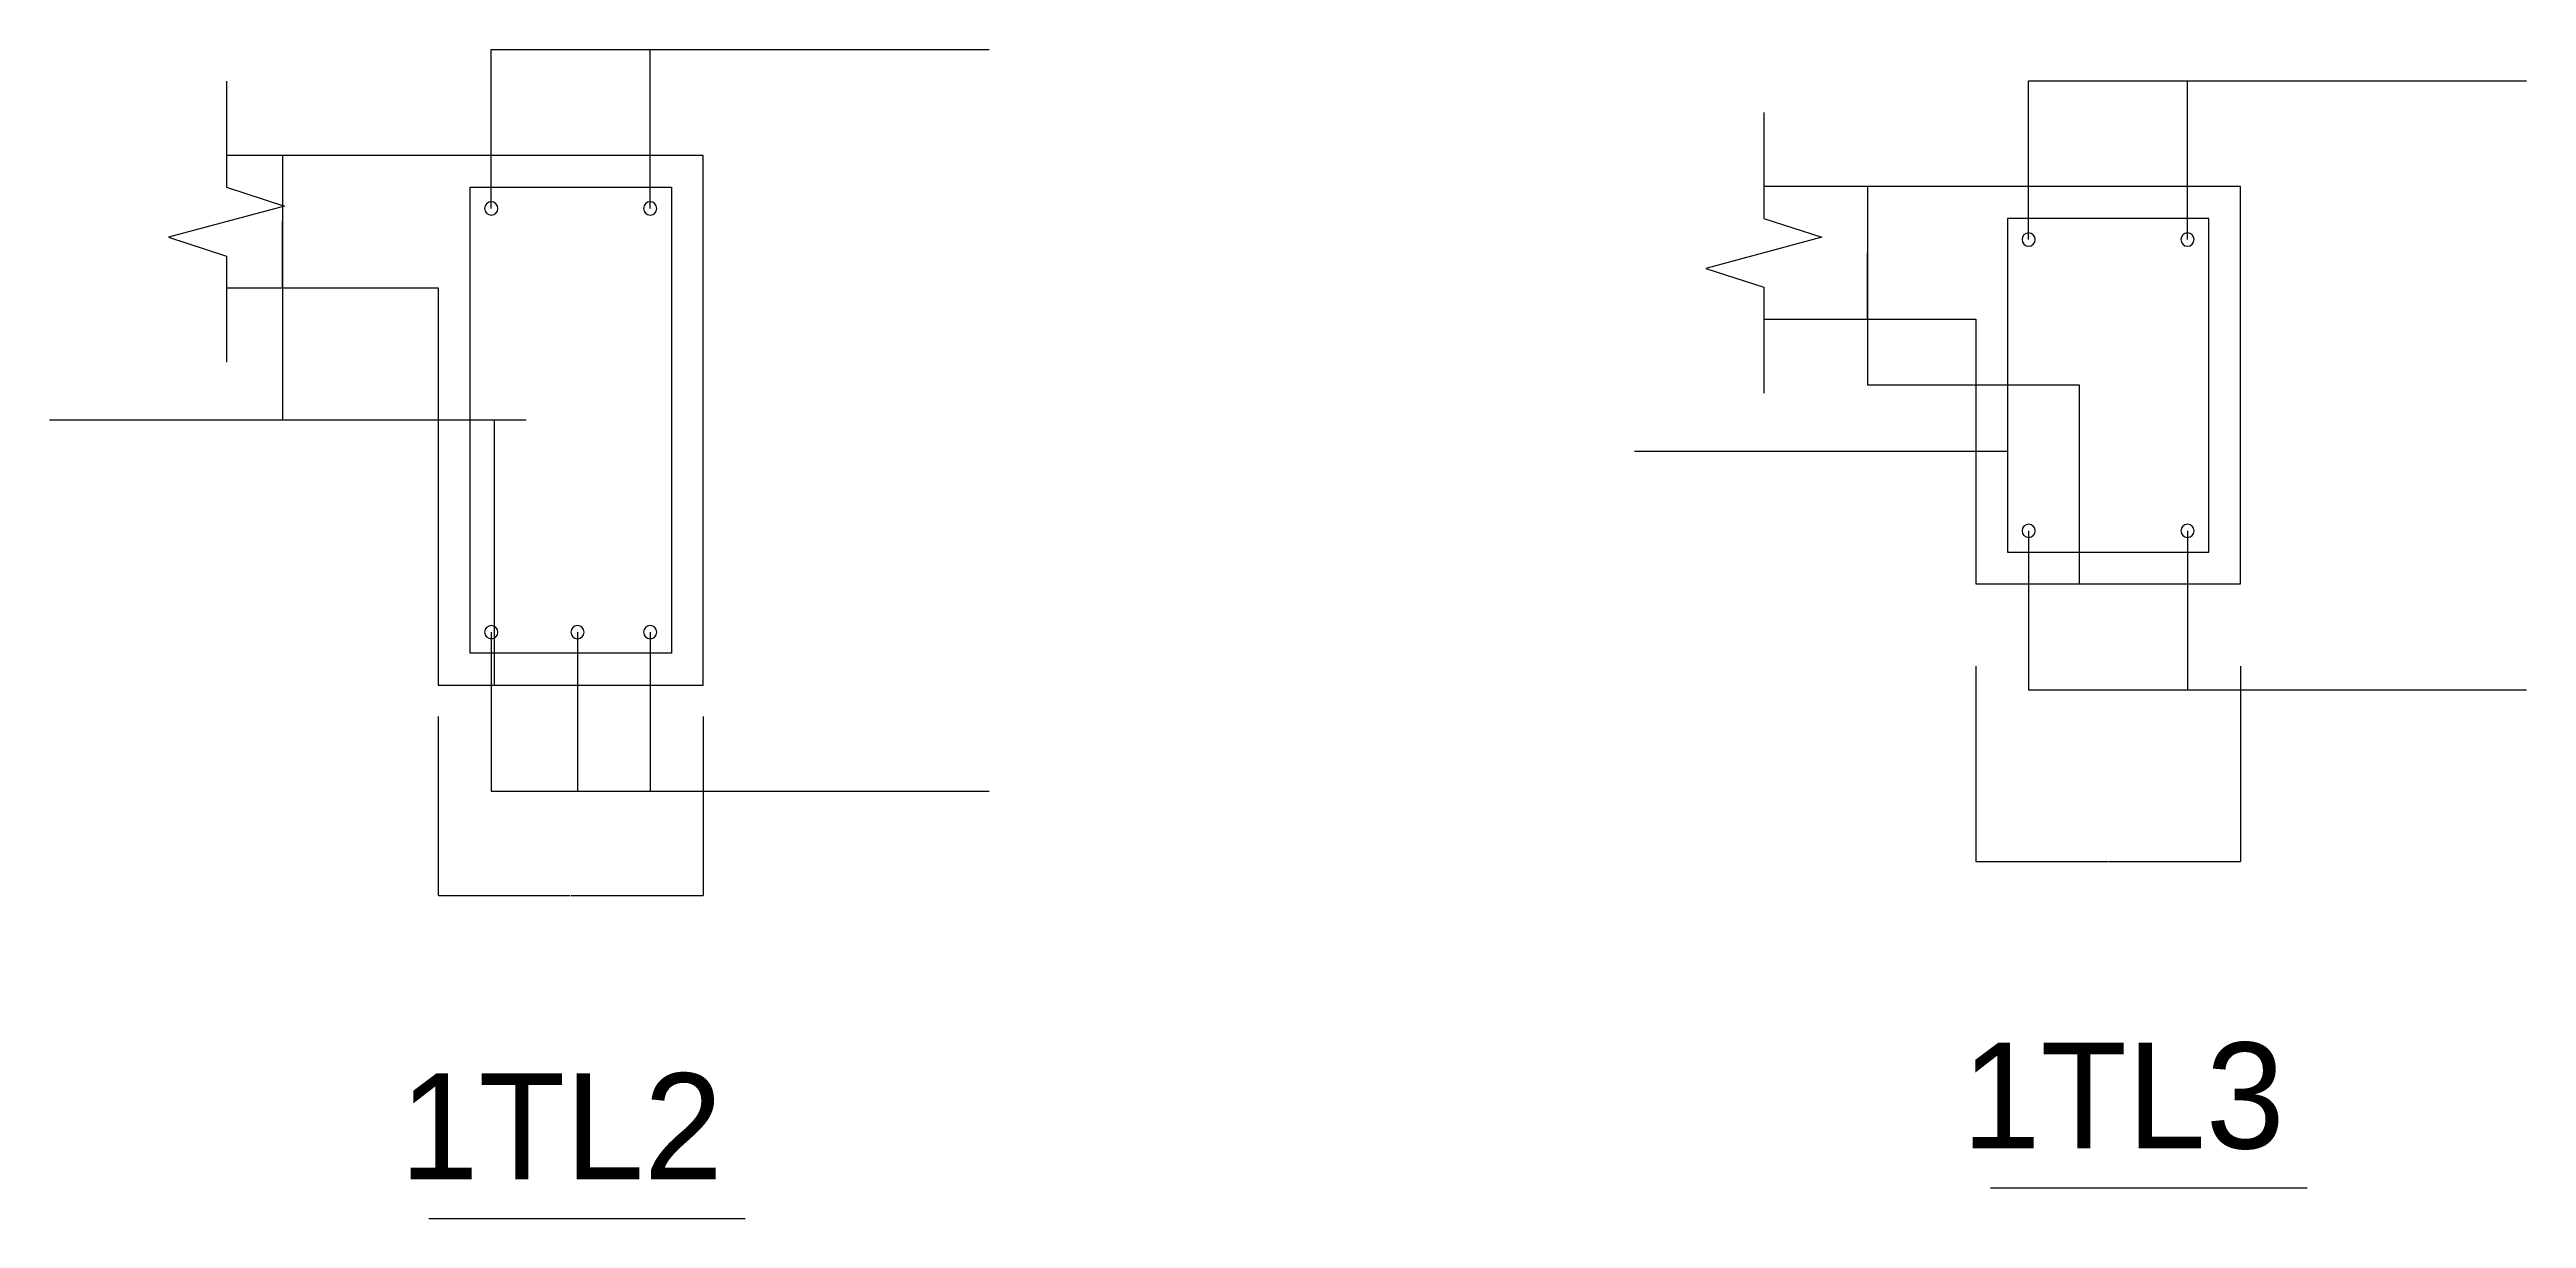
# Model space of a CAD drawing. Header units: metres. Extents: x 108254 to 124671, y 61196 to 72538.
# Drawn here: x 115316 to 124671, y 61196 to 65610 of the extents above; entities that cross this region are included whole.
import ezdxf

# ---------------------------------------------------------------- set-up
doc = ezdxf.new("R2010")
doc.units = ezdxf.units.M
for name, color, linetype in [('尺寸标注', 7, 'Continuous'), ('轮廓线', 4, 'Continuous'), ('钢筋标注', 11, 'Continuous')]:
    doc.layers.add(name, color=color, linetype=linetype)
doc.dimstyles.get("Standard").update_dxf_attribs({"dimtxt": 2.5, "dimasz": 2.5, "dimexe": 1.25, "dimexo": 0.625, "dimtad": 1, "dimcen": 2.5, "dimazin": 3, "dimtfac": 1, "dimtmove": 0, "dimatfit": 3})

# ---------------------------------------------------------------- blocks, each defined once
blk = doc.blocks.new('*D7')
for p, q in [((116196.35, 65210.28), (116196.35, 64210.28)), ((116594.85, 64210.28), (116196.1, 64210.28)), ((116996.6, 64210.28), (116597.85, 64210.28)), ((116996.35, 63210.28), (116996.35, 64210.28))]:
    blk.add_line(p, q)
at = {"layer": 'Defpoints'}
for p in [(116196.35, 65210.28), (116996.35, 64210.28), (116996.35, 63210.28)]:
    blk.add_point(p, dxfattribs=at)
at = {"layer": '尺寸标注', "insert": (116596.35, 64210.28), "char_height": 1, "attachment_point": 5}
blk.add_mtext('350', dxfattribs=at)
blk = doc.blocks.new('*D8')
for p, q in [((122182.46, 65092.61), (122182.46, 64342.61)), ((122580.96, 64342.61), (122182.21, 64342.61)), ((122982.71, 64342.61), (122583.96, 64342.61)), ((122982.46, 63592.61), (122982.46, 64342.61))]:
    blk.add_line(p, q)
at = {"layer": 'Defpoints'}
for p in [(122182.46, 65092.61), (122982.46, 64342.61), (122982.46, 63592.61)]:
    blk.add_point(p, dxfattribs=at)
at = {"layer": '尺寸标注', "insert": (122582.46, 64342.61), "char_height": 1, "attachment_point": 5}
blk.add_mtext('300', dxfattribs=at)
blk = doc.blocks.new('*D9')
for p, q in [((122182.46, 65092.61), (122182.46, 64842.61)), ((122182.21, 64842.61), (122181.96, 64842.61)), ((122182.46, 64592.61), (122182.46, 64842.61)), ((122182.46, 64842.61), (122182.46, 64842.61)), ((122182.71, 64842.61), (122182.96, 64842.61))]:
    blk.add_line(p, q)
at = {"layer": 'Defpoints'}
for p in [(122182.46, 65092.61), (122182.46, 64842.61), (122182.46, 64592.61)]:
    blk.add_point(p, dxfattribs=at)
at = {"layer": '尺寸标注', "insert": (122182.46, 64843.735), "char_height": 1, "attachment_point": 5}
blk.add_mtext('100', dxfattribs=at)
blk = doc.blocks.new('*D10')
for p, q in [((116196.35, 65210.28), (116196.35, 64960.28)), ((116196.1, 64960.28), (116195.85, 64960.28)), ((116196.35, 64710.28), (116196.35, 64960.28)), ((116196.35, 64960.28), (116196.35, 64960.28)), ((116196.6, 64960.28), (116196.85, 64960.28))]:
    blk.add_line(p, q)
at = {"layer": 'Defpoints'}
for p in [(116196.35, 65210.28), (116196.35, 64960.28), (116196.35, 64710.28)]:
    blk.add_point(p, dxfattribs=at)
at = {"layer": '尺寸标注', "insert": (116196.35, 64961.405), "char_height": 1, "attachment_point": 5}
blk.add_mtext('100', dxfattribs=at)
blk = doc.blocks.new('*D11')
for p, q in [((116784.62, 63091.58), (116784.62, 62416.16)), ((117784.62, 63091.58), (117784.62, 62416.16)), ((116784.87, 62416.16), (117283.12, 62416.16)), ((117286.12, 62416.16), (117784.37, 62416.16))]:
    blk.add_line(p, q)
at = {"layer": 'Defpoints'}
for p in [(116784.62, 63091.58), (117784.62, 63091.58), (116784.62, 62416.16)]:
    blk.add_point(p, dxfattribs=at)
at = {"layer": '尺寸标注', "insert": (117284.62, 62416.16), "char_height": 1, "attachment_point": 5}
blk.add_mtext('200', dxfattribs=at)
blk = doc.blocks.new('*D12')
for p, q in [((122590.56, 63281.96), (122590.56, 62543.55)), ((123590.56, 63281.96), (123590.56, 62543.55)), ((122590.81, 62543.55), (123089.06, 62543.55)), ((123092.06, 62543.55), (123590.31, 62543.55))]:
    blk.add_line(p, q)
at = {"layer": 'Defpoints'}
for p in [(122590.56, 63281.96), (123590.56, 63281.96), (122590.56, 62543.55)]:
    blk.add_point(p, dxfattribs=at)
at = {"layer": '尺寸标注', "insert": (123090.56, 62543.55), "char_height": 1, "attachment_point": 5}
blk.add_mtext('200', dxfattribs=at)

msp = doc.modelspace()

# ---------------------------------------------------------------- linework, layer by layer
at = {"layer": '尺寸标注'}
for points in [[(122647.09, 61312.16), (123842.33, 61312.16)], [(116748.45, 61196.06), (117943.69, 61196.06)]]:
    msp.add_lwpolyline(points, dxfattribs=at)
at = {"layer": '轮廓线'}
for points in [[(115984.62, 65490.28), (115984.62, 65090.28), (116203.36, 65019.21), (115765.88, 64901.36), (115984.62, 64830.28), (115984.62, 64430.28)], [(121790.56, 65372.61), (121790.56, 64972.61), (122009.3, 64901.53), (121571.82, 64783.68), (121790.56, 64712.61), (121790.56, 64312.61)], [(115984.62, 64710.28), (116784.62, 64710.28), (116784.62, 63210.28), (117784.62, 63210.28), (117784.62, 65210.28), (115984.62, 65210.28)], [(121790.56, 64592.61), (122590.56, 64592.61), (122590.56, 63592.61), (123590.56, 63592.61), (123590.56, 65092.61), (121790.56, 65092.61)]]:
    msp.add_lwpolyline(points, dxfattribs=at)
at = {"layer": '钢筋标注'}
for p, q in [((122790.56, 65492.61), (124670.56, 65492.61)), ((122790.56, 64892.61), (122790.56, 65492.61)), ((123390.56, 64892.61), (123390.56, 65492.61)), ((122790.56, 63792.61), (122790.56, 63192.61)), ((123390.56, 63792.61), (123390.56, 63192.61)), ((122790.56, 63192.61), (124670.56, 63192.61))]:
    msp.add_line(p, q, dxfattribs=at)
for points in [[(116984.62, 65010.28), (116984.62, 65610.28), (118864.62, 65610.28)], [(117584.62, 65010.28), (117584.62, 65610.28)], [(117116.35, 64210.28), (115316.35, 64210.28)], [(122710.56, 64092.61), (121302.46, 64092.61)], [(116984.62, 63410.28), (116984.62, 62810.28), (118864.62, 62810.28)], [(117310.29, 63410.28), (117310.29, 62810.28)], [(117584.62, 63410.28), (117584.62, 62810.28)]]:
    msp.add_lwpolyline(points, dxfattribs=at)
for points in [[(117664.62, 63330.28), (116904.62, 63330.28), (116904.62, 65090.28), (117664.62, 65090.28)], [(122710.56, 64972.61), (122710.56, 63712.61), (123470.56, 63712.61), (123470.56, 64972.61)]]:
    msp.add_lwpolyline(points, close=True, dxfattribs=at)
for points in [[(116959.62, 65010.28, 1), (117009.62, 65010.28, 1)], [(117559.62, 65010.28, 1), (117609.62, 65010.28, 1)], [(122765.56, 64892.61, 1), (122815.56, 64892.61, 1)], [(123365.56, 64892.61, 1), (123415.56, 64892.61, 1)], [(122765.56, 63792.61, 1), (122815.56, 63792.61, 1)], [(123365.56, 63792.61, 1), (123415.56, 63792.61, 1)], [(116959.62, 63410.28, 1), (117009.62, 63410.28, 1)], [(117285.29, 63410.28, 1), (117335.29, 63410.28, 1)], [(117559.62, 63410.28, 1), (117609.62, 63410.28, 1)]]:
    msp.add_lwpolyline(points, format="xyb", close=True, dxfattribs=at)

# ---------------------------------------------------------------- texts
for s, p in [('1TL3', (122538.02, 61460.34)), ('1TL2', (116639.38, 61344.24))]:
    msp.add_text(s, height=400).set_placement(p)

# ---------------------------------------------------------------- dimensions: what is measured, and where the dimension line sits
at = {"layer": '尺寸标注'}
for base, p1, p2, text, picture, middle in [((116196.35, 64960.28), (116196.35, 65210.28), (116196.35, 64710.28), '100', '*D10', (116196.35, 64961.405)), ((116996.35, 64210.28), (116996.35, 63210.28), (116196.35, 65210.28), '350', '*D7', (116596.35, 64210.28)), ((122182.46, 64842.61), (122182.46, 65092.61), (122182.46, 64592.61), '100', '*D9', (122182.46, 64843.735)), ((122982.46, 64342.61), (122982.46, 63592.61), (122182.46, 65092.61), '300', '*D8', (122582.46, 64342.61)), ((122590.56, 62543.55), (122590.56, 63281.96), (123590.56, 63281.96), '200', '*D12', (123090.56, 62543.55)), ((116784.62, 62416.16), (116784.62, 63091.58), (117784.62, 63091.58), '200', '*D11', (117284.62, 62416.16))]:
    dim = msp.add_linear_dim(base=base, p1=p1, p2=p2, text=text, dimstyle='Standard', dxfattribs=at)
    dim.commit()
    dim.dimension.update_dxf_attribs({"geometry": picture, "text_midpoint": middle})

doc.saveas('drawing.dxf')
